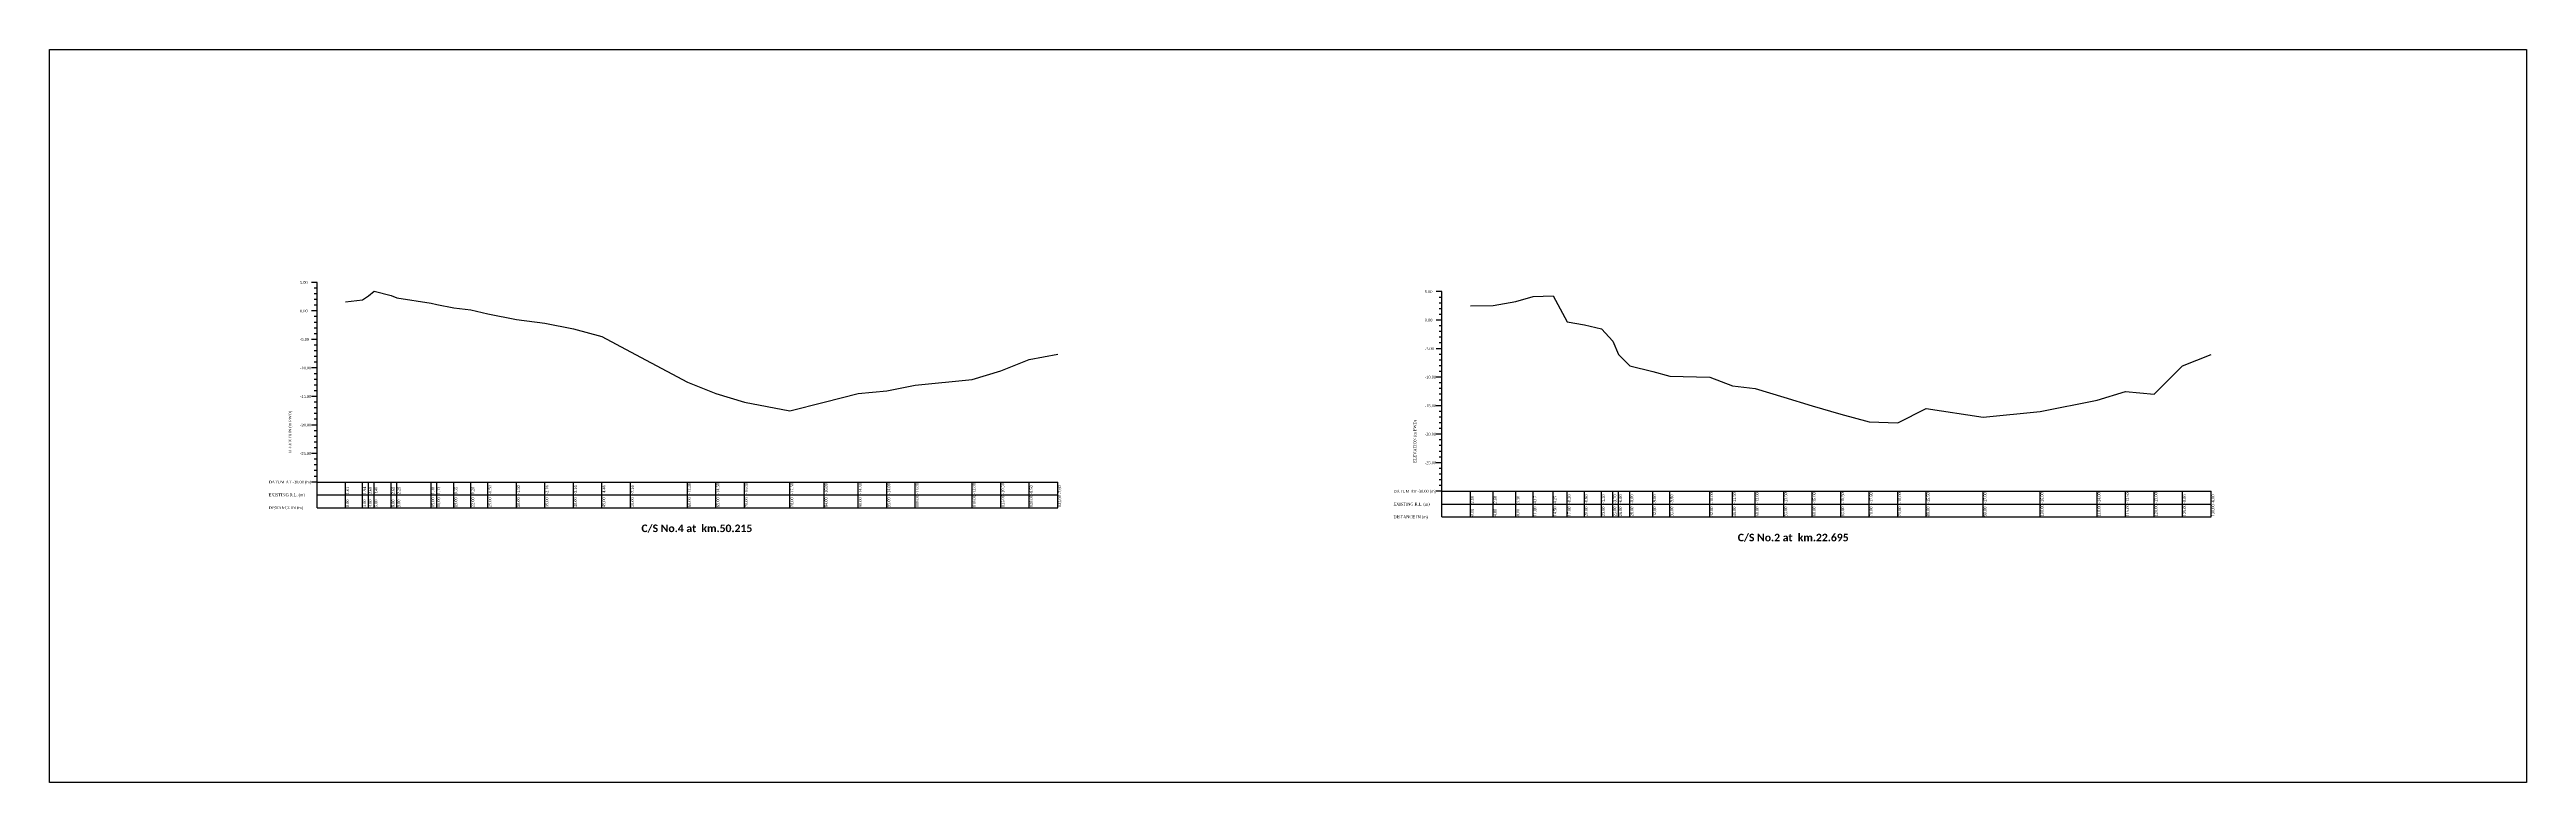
# Model space of a CAD drawing. Header units: inches. Extents: x 0 to 4913108, y -3856 to 5602.
# Drawn here: x 41996.9 to 42431.6, y 5473.8 to 5602.3 of the extents above; entities that cross this region are included whole.
import ezdxf

# ---------------------------------------------------------------- set-up
doc = ezdxf.new("R2010")
doc.units = ezdxf.units.IN
doc.header["$LTSCALE"] = 2.5
doc.header["$MEASUREMENT"] = 0
doc.styles.add('liza', font='times.ttf', dxfattribs={"height": 2})
doc.styles.get("Standard").update_dxf_attribs({"font": 'times.ttf'})

msp = doc.modelspace()

# ---------------------------------------------------------------- linework, layer by layer
at = {"color": 6, "linetype": 'Continuous', "lineweight": -3, "ltscale": 0.5}
for p, q in [((42043.859, 5561.496), (42042.859, 5561.496)), ((42043.859, 5560.496), (42043.359, 5560.496)), ((42043.859, 5521.996), (42043.859, 5561.496)), ((42043.859, 5556.496), (42042.859, 5556.496)), ((42043.859, 5559.496), (42043.359, 5559.496)), ((42043.859, 5558.496), (42043.359, 5558.496)), ((42043.859, 5557.496), (42043.359, 5557.496)), ((42241.287, 5559.882), (42240.287, 5559.882)), ((42241.287, 5558.882), (42240.787, 5558.882)), ((42241.287, 5557.882), (42240.787, 5557.882)), ((42241.287, 5556.882), (42240.787, 5556.882)), ((42241.287, 5520.382), (42241.287, 5559.882)), ((42043.859, 5555.496), (42043.359, 5555.496)), ((42043.859, 5554.496), (42043.359, 5554.496)), ((42043.859, 5553.496), (42043.359, 5553.496)), ((42043.859, 5552.496), (42043.359, 5552.496)), ((42241.287, 5554.882), (42240.287, 5554.882)), ((42241.287, 5555.882), (42240.787, 5555.882)), ((42241.287, 5553.882), (42240.787, 5553.882)), ((42241.287, 5552.882), (42240.787, 5552.882)), ((42241.287, 5551.882), (42240.787, 5551.882)), ((42043.859, 5551.496), (42042.859, 5551.496)), ((42043.859, 5550.496), (42043.359, 5550.496)), ((42043.859, 5549.496), (42043.359, 5549.496)), ((42043.859, 5548.496), (42043.359, 5548.496)), ((42043.859, 5547.496), (42043.359, 5547.496)), ((42241.287, 5549.882), (42240.287, 5549.882)), ((42241.287, 5550.882), (42240.787, 5550.882)), ((42241.287, 5548.882), (42240.787, 5548.882)), ((42241.287, 5547.882), (42240.787, 5547.882)), ((42043.859, 5546.496), (42042.859, 5546.496)), ((42043.859, 5545.496), (42043.359, 5545.496)), ((42043.859, 5544.496), (42043.359, 5544.496)), ((42043.859, 5543.496), (42043.359, 5543.496)), ((42241.287, 5544.882), (42240.287, 5544.882)), ((42241.287, 5546.882), (42240.787, 5546.882)), ((42241.287, 5545.882), (42240.787, 5545.882)), ((42241.287, 5543.882), (42240.787, 5543.882)), ((42043.859, 5541.496), (42042.859, 5541.496)), ((42043.859, 5542.496), (42043.359, 5542.496)), ((42043.859, 5540.496), (42043.359, 5540.496)), ((42043.859, 5539.496), (42043.359, 5539.496)), ((42241.287, 5539.882), (42240.287, 5539.882)), ((42241.287, 5542.882), (42240.787, 5542.882)), ((42241.287, 5541.882), (42240.787, 5541.882)), ((42241.287, 5540.882), (42240.787, 5540.882)), ((42241.287, 5538.882), (42240.787, 5538.882)), ((42043.859, 5536.496), (42042.859, 5536.496)), ((42043.859, 5538.496), (42043.359, 5538.496)), ((42043.859, 5537.496), (42043.359, 5537.496)), ((42043.859, 5535.496), (42043.359, 5535.496)), ((42043.859, 5534.496), (42043.359, 5534.496)), ((42241.287, 5534.882), (42240.287, 5534.882)), ((42241.287, 5537.882), (42240.787, 5537.882)), ((42241.287, 5536.882), (42240.787, 5536.882)), ((42241.287, 5535.882), (42240.787, 5535.882)), ((42043.859, 5531.496), (42042.859, 5531.496)), ((42043.859, 5533.496), (42043.359, 5533.496)), ((42043.859, 5532.496), (42043.359, 5532.496)), ((42043.859, 5530.496), (42043.359, 5530.496)), ((42241.287, 5533.882), (42240.787, 5533.882)), ((42241.287, 5532.882), (42240.787, 5532.882)), ((42241.287, 5531.882), (42240.787, 5531.882)), ((42241.287, 5530.882), (42240.787, 5530.882)), ((42043.859, 5526.496), (42042.859, 5526.496)), ((42043.859, 5529.496), (42043.359, 5529.496)), ((42043.859, 5528.496), (42043.359, 5528.496)), ((42043.859, 5527.496), (42043.359, 5527.496)), ((42043.859, 5526.496), (42173.859, 5526.496)), ((42048.859, 5521.996), (42048.859, 5526.496)), ((42051.859, 5521.996), (42051.859, 5526.496)), ((42052.859, 5521.996), (42052.859, 5526.496)), ((42053.859, 5521.996), (42053.859, 5526.496)), ((42056.859, 5521.996), (42056.859, 5526.496)), ((42057.859, 5521.996), (42057.859, 5526.496)), ((42063.859, 5521.996), (42063.859, 5526.496)), ((42064.859, 5521.996), (42064.859, 5526.496)), ((42067.859, 5521.996), (42067.859, 5526.496)), ((42070.859, 5521.996), (42070.859, 5526.496)), ((42073.859, 5521.996), (42073.859, 5526.496)), ((42078.859, 5521.996), (42078.859, 5526.496)), ((42083.859, 5521.996), (42083.859, 5526.496)), ((42088.859, 5521.996), (42088.859, 5526.496)), ((42093.859, 5521.996), (42093.859, 5526.496)), ((42098.859, 5521.996), (42098.859, 5526.496)), ((42108.859, 5521.996), (42108.859, 5526.496)), ((42113.859, 5521.996), (42113.859, 5526.496)), ((42118.859, 5521.996), (42118.859, 5526.496)), ((42126.859, 5521.996), (42126.859, 5526.496)), ((42132.859, 5521.996), (42132.859, 5526.496)), ((42138.859, 5521.996), (42138.859, 5526.496)), ((42143.859, 5521.996), (42143.859, 5526.496)), ((42148.859, 5521.996), (42148.859, 5526.496)), ((42158.859, 5521.996), (42158.859, 5526.496)), ((42163.859, 5521.996), (42163.859, 5526.496)), ((42168.859, 5521.996), (42168.859, 5526.496)), ((42173.859, 5521.996), (42173.859, 5526.496)), ((42241.287, 5529.882), (42240.287, 5529.882)), ((42241.287, 5528.882), (42240.787, 5528.882)), ((42241.287, 5527.882), (42240.787, 5527.882)), ((42241.287, 5526.882), (42240.787, 5526.882)), ((42241.287, 5525.882), (42240.787, 5525.882)), ((42043.859, 5524.246), (42173.859, 5524.246)), ((42043.859, 5521.996), (42173.859, 5521.996)), ((42241.287, 5524.882), (42240.287, 5524.882)), ((42241.287, 5524.882), (42376.287, 5524.882)), ((42241.287, 5522.632), (42376.287, 5522.632)), ((42246.287, 5520.382), (42246.287, 5524.882)), ((42250.287, 5520.382), (42250.287, 5524.882)), ((42254.287, 5520.382), (42254.287, 5524.882)), ((42257.287, 5520.382), (42257.287, 5524.882)), ((42260.787, 5520.382), (42260.787, 5524.882)), ((42263.287, 5520.382), (42263.287, 5524.882)), ((42266.287, 5520.382), (42266.287, 5524.882)), ((42269.287, 5520.382), (42269.287, 5524.882)), ((42271.287, 5520.382), (42271.287, 5524.882)), ((42272.287, 5520.382), (42272.287, 5524.882)), ((42274.287, 5520.382), (42274.287, 5524.882)), ((42278.287, 5520.382), (42278.287, 5524.882)), ((42281.287, 5520.382), (42281.287, 5524.882)), ((42288.287, 5520.382), (42288.287, 5524.882)), ((42292.287, 5520.382), (42292.287, 5524.882)), ((42296.287, 5520.382), (42296.287, 5524.882)), ((42301.287, 5520.382), (42301.287, 5524.882)), ((42306.287, 5520.382), (42306.287, 5524.882)), ((42311.287, 5520.382), (42311.287, 5524.882)), ((42316.287, 5520.382), (42316.287, 5524.882)), ((42321.287, 5520.382), (42321.287, 5524.882)), ((42326.287, 5520.382), (42326.287, 5524.882)), ((42336.287, 5520.382), (42336.287, 5524.882)), ((42346.287, 5520.382), (42346.287, 5524.882)), ((42356.287, 5520.382), (42356.287, 5524.882)), ((42361.287, 5520.382), (42361.287, 5524.882)), ((42366.287, 5520.382), (42366.287, 5524.882)), ((42371.287, 5520.382), (42371.287, 5524.882)), ((42376.287, 5520.382), (42376.287, 5524.882)), ((42241.287, 5520.382), (42376.287, 5520.382))]:
    msp.add_line(p, q, dxfattribs=at)
msp.add_lwpolyline([(41996.902, 5602.324), (42431.645, 5602.324), (42431.645, 5473.832), (41996.902, 5473.832)], close=True, dxfattribs=at)
for points in [[(42048.859, 5558.106), (42051.859, 5558.436), (42052.859, 5559.176), (42053.859, 5559.956), (42056.859, 5559.186), (42057.859, 5558.786), (42063.859, 5557.876), (42064.859, 5557.626), (42067.859, 5557.046), (42070.859, 5556.696), (42073.859, 5555.996), (42078.859, 5554.996), (42083.859, 5554.336), (42088.859, 5553.336), (42093.859, 5552.036), (42098.859, 5549.336), (42108.859, 5544.036), (42113.859, 5541.996), (42118.859, 5540.496), (42126.859, 5538.996), (42132.859, 5540.496), (42138.859, 5541.996), (42143.859, 5542.496), (42148.859, 5543.496), (42158.859, 5544.496), (42163.859, 5545.996), (42168.859, 5547.996), (42173.859, 5548.896)], [(42246.287, 5557.382), (42250.287, 5557.482), (42254.287, 5558.182), (42257.287, 5559.052), (42260.787, 5559.132), (42263.287, 5554.582), (42266.287, 5554.082), (42269.287, 5553.382), (42271.287, 5551.182), (42272.287, 5548.882), (42274.287, 5546.882), (42278.287, 5545.882), (42281.287, 5545.082), (42288.287, 5544.882), (42292.287, 5543.382), (42296.287, 5542.882), (42301.287, 5541.382), (42306.287, 5539.882), (42311.287, 5538.382), (42316.287, 5537.082), (42321.287, 5536.882), (42326.287, 5539.382), (42336.287, 5537.882), (42346.287, 5538.882), (42356.287, 5540.882), (42361.287, 5542.382), (42366.287, 5541.882), (42371.287, 5546.882), (42376.287, 5548.882)]]:
    msp.add_lwpolyline(points, dxfattribs=at)

# ---------------------------------------------------------------- texts
at = {"color": 6, "linetype": 'Continuous', "lineweight": -3, "ltscale": 0.5, "char_height": 0.5, "attachment_point": 1, "style": 'liza'}
for s, insert, width in [('5.00', (42040.859, 5561.746), 2), ('0.00', (42040.859, 5556.746), 2), ('5.00', (42238.287, 5560.132), 2), ('-5.00', (42040.859, 5551.746), 2), ('0.00', (42238.287, 5555.132), 2), ('-5.00', (42238.287, 5550.132), 2), ('-10.00', (42040.859, 5546.746), 2), ('-10.00', (42238.287, 5545.132), 2), ('-15.00', (42040.859, 5541.746), 2), ('-15.00', (42238.287, 5540.132), 2), ('-20.00', (42040.859, 5536.746), 2), ('-20.00', (42238.287, 5535.132), 2), ('-25.00', (42040.859, 5531.746), 2), ('-25.00', (42238.287, 5530.132), 2), ('DATUM AT -30.00 (m)', (42035.359, 5526.746), 7.5), ('EXISTING R.L. (m)', (42035.359, 5524.496), 7.5), ('DISTANCE IN (m)', (42035.359, 5522.246), 7.5), ('DATUM AT -30.00 (m)', (42232.787, 5525.132), 7.5), ('EXISTING R.L. (m)', (42232.787, 5522.882), 7.5), ('DISTANCE IN (m)', (42232.787, 5520.632), 7.5)]:
    msp.add_mtext(s, dxfattribs=dict(at, insert=insert, width=width))
at = {"color": 6, "linetype": 'Continuous', "lineweight": -3, "ltscale": 0.5, "char_height": 0.5, "attachment_point": 1, "rotation": 90, "style": 'liza'}
for s, insert, width in [('ELEVATION (m PWD)', (42038.859, 5531.496), 10), ('ELEVATION (m PWD)', (42236.287, 5529.882), 10), ('1.61', (42048.959, 5524.346), 2.15), ('1.94', (42051.959, 5524.346), 2.15), ('2.68', (42052.959, 5524.346), 2.15), ('3.46', (42053.959, 5524.346), 2.15), ('2.69', (42056.959, 5524.346), 2.15), ('2.29', (42057.959, 5524.346), 2.15), ('1.38', (42063.959, 5524.346), 2.15), ('1.13', (42064.959, 5524.346), 2.15), ('0.55', (42067.959, 5524.346), 2.15), ('0.20', (42070.959, 5524.346), 2.15), ('-0.50', (42073.959, 5524.346), 2.15), ('-1.50', (42078.959, 5524.346), 2.15), ('-2.16', (42083.959, 5524.346), 2.15), ('-3.16', (42088.959, 5524.346), 2.15), ('-4.46', (42093.959, 5524.346), 2.15), ('-7.16', (42098.959, 5524.346), 2.15), ('-12.46', (42108.959, 5524.346), 2.15), ('-14.50', (42113.959, 5524.346), 2.15), ('-16.00', (42118.959, 5524.346), 2.15), ('-17.50', (42126.959, 5524.346), 2.15), ('-16.00', (42132.959, 5524.346), 2.15), ('-14.50', (42138.959, 5524.346), 2.15), ('-14.00', (42143.959, 5524.346), 2.15), ('-13.00', (42148.959, 5524.346), 2.15), ('-12.00', (42158.959, 5524.346), 2.15), ('-10.50', (42163.959, 5524.346), 2.15), ('-8.50', (42168.959, 5524.346), 2.15), ('-7.60', (42173.959, 5524.346), 2.15), ('0.00', (42048.959, 5522.096), 2.15), ('3.00', (42051.959, 5522.096), 2.15), ('4.00', (42052.959, 5522.096), 2.15), ('5.00', (42053.959, 5522.096), 2.15), ('8.00', (42056.959, 5522.096), 2.15), ('9.00', (42057.959, 5522.096), 2.15), ('15.00', (42063.959, 5522.096), 2.15), ('16.00', (42064.959, 5522.096), 2.15), ('19.00', (42067.959, 5522.096), 2.15), ('22.00', (42070.959, 5522.096), 2.15), ('25.00', (42073.959, 5522.096), 2.15), ('30.00', (42078.959, 5522.096), 2.15), ('35.00', (42083.959, 5522.096), 2.15), ('40.00', (42088.959, 5522.096), 2.15), ('45.00', (42093.959, 5522.096), 2.15), ('50.00', (42098.959, 5522.096), 2.15), ('60.00', (42108.959, 5522.096), 2.15), ('65.00', (42113.959, 5522.096), 2.15), ('70.00', (42118.959, 5522.096), 2.15), ('78.00', (42126.959, 5522.096), 2.15), ('84.00', (42132.959, 5522.096), 2.15), ('90.00', (42138.959, 5522.096), 2.15), ('95.00', (42143.959, 5522.096), 2.15), ('100.00', (42148.959, 5522.096), 2.15), ('110.00', (42158.959, 5522.096), 2.15), ('115.00', (42163.959, 5522.096), 2.15), ('120.00', (42168.959, 5522.096), 2.15), ('125.00', (42173.959, 5522.096), 2.15), ('2.50', (42246.387, 5522.732), 2.15), ('0.00', (42246.387, 5520.482), 2.15), ('2.60', (42250.387, 5522.732), 2.15), ('4.00', (42250.387, 5520.482), 2.15), ('3.30', (42254.387, 5522.732), 2.15), ('8.00', (42254.387, 5520.482), 2.15), ('11.00', (42257.387, 5520.482), 2.15), ('4.17', (42257.387, 5522.732), 2.15), ('14.50', (42260.887, 5520.482), 2.15), ('4.25', (42260.887, 5522.732), 2.15), ('-0.30', (42263.387, 5522.732), 2.15), ('17.00', (42263.387, 5520.482), 2.15), ('-0.80', (42266.387, 5522.732), 2.15), ('20.00', (42266.387, 5520.482), 2.15), ('-1.50', (42269.387, 5522.732), 2.15), ('23.00', (42269.387, 5520.482), 2.15), ('-3.70', (42271.387, 5522.732), 2.15), ('25.00', (42271.387, 5520.482), 2.15), ('-6.00', (42272.387, 5522.732), 2.15), ('26.00', (42272.387, 5520.482), 2.15), ('-8.00', (42274.387, 5522.732), 2.15), ('28.00', (42274.387, 5520.482), 2.15), ('-9.00', (42278.387, 5522.732), 2.15), ('32.00', (42278.387, 5520.482), 2.15), ('-9.80', (42281.387, 5522.732), 2.15), ('35.00', (42281.387, 5520.482), 2.15), ('-10.00', (42288.387, 5522.732), 2.15), ('42.00', (42288.387, 5520.482), 2.15), ('-11.50', (42292.387, 5522.732), 2.15), ('46.00', (42292.387, 5520.482), 2.15), ('-12.00', (42296.387, 5522.732), 2.15), ('50.00', (42296.387, 5520.482), 2.15), ('-13.50', (42301.387, 5522.732), 2.15), ('55.00', (42301.387, 5520.482), 2.15), ('-15.00', (42306.387, 5522.732), 2.15), ('60.00', (42306.387, 5520.482), 2.15), ('-16.50', (42311.387, 5522.732), 2.15), ('65.00', (42311.387, 5520.482), 2.15), ('-17.80', (42316.387, 5522.732), 2.15), ('70.00', (42316.387, 5520.482), 2.15), ('-18.00', (42321.387, 5522.732), 2.15), ('75.00', (42321.387, 5520.482), 2.15), ('-15.50', (42326.387, 5522.732), 2.15), ('80.00', (42326.387, 5520.482), 2.15), ('-17.00', (42336.387, 5522.732), 2.15), ('90.00', (42336.387, 5520.482), 2.15), ('-16.00', (42346.387, 5522.732), 2.15), ('100.00', (42346.387, 5520.482), 2.15), ('-14.00', (42356.387, 5522.732), 2.15), ('110.00', (42356.387, 5520.482), 2.15), ('-12.50', (42361.387, 5522.732), 2.15), ('115.00', (42361.387, 5520.482), 2.15), ('-13.00', (42366.387, 5522.732), 2.15), ('120.00', (42366.387, 5520.482), 2.15), ('-8.00', (42371.387, 5522.732), 2.15), ('125.00', (42371.387, 5520.482), 2.15), ('-6.00', (42376.387, 5522.732), 2.15), ('130.00', (42376.387, 5520.482), 2.15)]:
    msp.add_mtext(s, dxfattribs=dict(at, insert=insert, width=width))
at = {"color": 0, "linetype": 'ByBlock', "lineweight": 30, "char_height": 1.32684, "width": 81.78181, "attachment_point": 1}
for s, insert in [('{\\fCalibri|b1|i0|c0|p34;\\C256;C/S No.4 at  km.50.215}', (42100.79, 5519.047)), ('{\\fCalibri|b1|i0|c0|p34;\\C256;C/S No.2 at  km.22.695}', (42293.218, 5517.434))]:
    msp.add_mtext(s, dxfattribs=dict(at, insert=insert))

doc.saveas('drawing.dxf')
